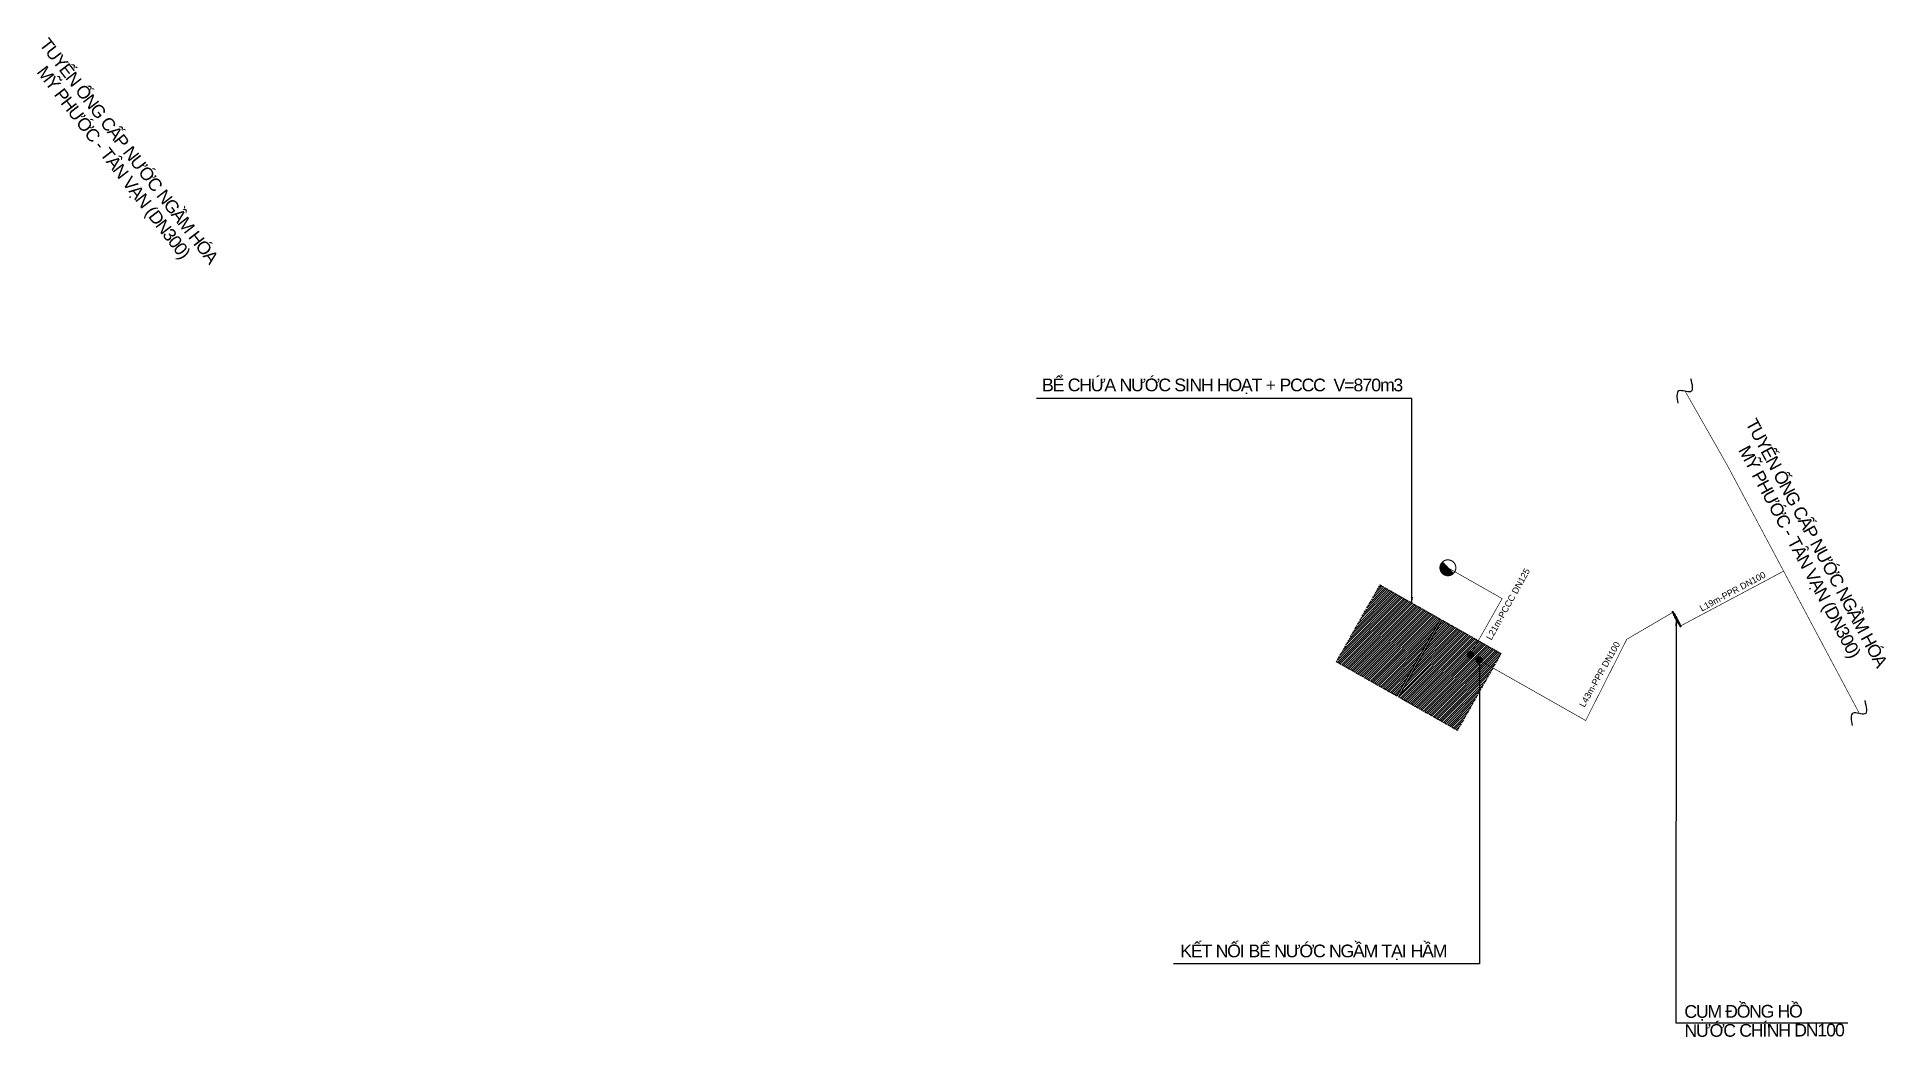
# Model space of a CAD drawing. Header units: metres. Extents: x 609780 to 610072, y 1209789 to 2419688.
# Drawn here: x 609780.2 to 610071.5, y 1209789.1 to 1209946.7 of the extents above; entities outside this region: 1.
import ezdxf
from ezdxf.enums import TextEntityAlignment as Align

# ---------------------------------------------------------------- set-up
doc = ezdxf.new("R2010")
doc.units = ezdxf.units.M
doc.header["$MEASUREMENT"] = 0
for name, pattern in [('$0$HIDDEN', [0.375, 0.25, -0.125]), ('DASHDOT', [1, 0.5, -0.25, 0, -0.25]), ('HT_CN_Cấp nước sạch', [11, 2.8, -1.45, 0.5, -1.45, 4.8])]:
    doc.linetypes.add(name, pattern=pattern)
for name, color, linetype in [('@.3. Ong cap nuoc D100', 5, 'Continuous'), ('CHU', 7, 'Continuous'), ('GT-MCN', 7, 'Continuous'), ('HT_CN_Cấp nước sạch', 3, 'HT_CN_Cấp nước sạch'), ('trucuuhoa', 10, 'Continuous')]:
    doc.layers.add(name, color=color, linetype=linetype)
doc.layers.add('E-04', color=252, linetype='04DH', lineweight=5)
doc.styles.add('arial', font='arial.ttf')
doc.styles.get("Standard").update_dxf_attribs({"font": 'arial.ttf'})
doc.styles.add('style1', font='Vhelvcn.ttf')
doc.styles.add('VNIHC', font='Vhelvcn.ttf')
doc.linetypes.add('04DH', pattern='A,15.184282,-3.785163,0.245393,-3.754607,0.245393,-3.785163,15.184282,-3.88722,["0,4kV",VNIHC,S=6,R=0,X=0,Y=-3],-22.15922', length=68.230723)
doc.dimstyles.get("Standard").update_dxf_attribs({"dimtxt": 0.18, "dimasz": 0.18, "dimexe": 0.18, "dimexo": 0.0625, "dimgap": 0.09, "dimtad": 0, "dimtih": 1, "dimtoh": 1, "dimdec": 4, "dimzin": 0, "dimdsep": 46, "dimtxsty": 'Standard', "dimcen": 0.09, "dimadec": 0, "dimazin": 0, "dimtfac": 1, "dimtdec": 4, "dimtofl": 0, "dimtmove": 0, "dimatfit": 3, "dimfxl": 1, "dimtolj": 1, "dimtzin": 0, "dimarcsym": 0})

msp = doc.modelspace()

# ---------------------------------------------------------------- texts
at = {"layer": 'CHU', "style": 'arial'}
for s, rotation, p in [('L18m-PPR DN100', 334.0194, (609993.77, 2419684.78)), ('L21m-PCCC DN125', 60.9584, (610011.97, 1209857.35)), ('L19m-PPR DN100', 28.3707, (610047.34, 1209859.34)), ('L43m-PPR DN100', 60.5873, (610026.4, 1209846.27))]:
    msp.add_text(s, height=1, rotation=rotation, dxfattribs=at).set_placement(p, align=Align.MIDDLE_CENTER)
at = {"layer": 'E-04', "color": 7, "char_height": 2, "attachment_point": 5, "line_spacing_factor": 0.9, "style": 'style1'}
for s, insert, width, rotation in [('{\\fArial|b0|i0|c0|p34;\\T0.9;TUYẾN ỐNG CẤP NƯỚC NGẦM HÓA MỸ PHƯỚC - TÂN VẠN (DN300)}', (609793.27, 1209927.73), 46.2553, 307.6742), ('{\\fArial|b0|i0|c0|p34;\\T0.9;BỂ CHỨA NƯỚC SINH HOẠT + PCCC  V=870m3 }', (609966.93, 1209891.67), 61.1339, 359.9852), ('{\\fArial|b0|i0|c0|p34;\\T0.9;TUYẾN ỐNG CẤP NƯỚC NGẦM HÓA MỸ PHƯỚC - TÂN VẠN (DN300)}', (610058.96, 1209866.2), 46.2553, 298.1974), ('\\pxql;{\\fArial|b0|i0|c0|p34;\\T0.9;KẾT NỐI BỂ NƯỚC NGẦM TẠI HẦM }', (609985.68, 1209802.46), 50.7303, 359.9852), ('\\pxql;{\\fArial|b0|i0|c0|p34;\\T0.9;CỤM ĐỒNG HỒ\\PNƯỚC CHÍNH DN100}', (610070.69, 1209791.73), 61.8842, 0.2069)]:
    msp.add_mtext(s, dxfattribs=dict(at, insert=insert, width=width, rotation=rotation))

# ---------------------------------------------------------------- blocks, each defined once
blk = doc.blocks.new('dfsdsf')
at = {"layer": 'trucuuhoa', "linetype": 'Continuous'}
blk.add_hatch(color=10, dxfattribs=at).paths.add_polyline_path([(418832.2, 1177082.92, 0.414214), (418831.08, 1177081.8, 0.414214), (418832.2, 1177080.68)])
at = {"layer": 'trucuuhoa', "color": 10, "linetype": 'Continuous'}
blk.add_line((418832.2, 1177082.92), (418832.2, 1177080.68), dxfattribs=at)
at = {"layer": 'trucuuhoa', "color": 10, "linetype": 'Continuous', "const_width": 0.154, "flags": 128}
blk.add_lwpolyline([(418833.32, 1177081.8, 1), (418831.08, 1177081.8, 1)], format="xyb", close=True, dxfattribs=at)
blk = doc.blocks.new('dong ho nuoc')
at = {"layer": '@.3. Ong cap nuoc D100', "color": 170, "linetype": 'DASHDOT', "ltscale": 4}
for p, q in [((-10.7, 0.3), (-10.9, 0.3)), ((-10.9, 0), (-10.9, 0.3)), ((-10.9, 0), (-10.1, 0)), ((-10.7, 0), (-10.9, 0)), ((-10.9, -0.3), (-10.9, 0)), ((-10.7, 0), (-10.7, 0)), ((-10.5, -0.4), (-10.5, 0.4)), ((-10, 0.3), (-10.2, 0.3)), ((-10.2, 0), (-10.2, 0)), ((-10, 0), (-10.2, 0)), ((-10, 0.3), (-10, 0)), ((-9.2, 0.2), (-10, 0.2)), ((-9.2, 0), (-10, 0)), ((-10, 0), (-10, -0.3)), ((-9.1, 0.6), (-9.2, 0.6)), ((-9.2, 0.2), (-9.2, 0.6)), ((-9.2, 0.2), (-9.2, -0.2)), ((-9.1, 0.6), (-9.1, 0.3)), ((-8.1, 0.6), (-8.2, 0.6)), ((-8.2, 0.3), (-8.2, 0.6)), ((-8.1, 0.6), (-8.1, 0.2)), ((-7.3, 0.2), (-8.1, 0.2)), ((-8.1, -0.2), (-8.1, 0.2)), ((-7.3, 0), (-8.1, 0)), ((-7.2, 0.6), (-7.3, 0.6)), ((-7.3, -0.6), (-7.3, 0.6)), ((-7.2, 0.6), (-7.2, -0.6)), ((-5.5, 0.6), (-5.6, 0.6)), ((-5.6, -0.6), (-5.6, 0.6)), ((-5.5, 0.6), (-5.5, -0.6)), ((-4.6, 0.2), (-5.5, 0.2)), ((-4.6, 0), (-5.5, 0)), ((-4.5, 0.6), (-4.6, 0.6)), ((-4.6, 0.2), (-4.6, 0.6)), ((-4.6, 0.2), (-4.6, -0.2)), ((-4.5, 0.6), (-4.5, 0.3)), ((-3.5, 0.6), (-3.6, 0.6)), ((-3.6, 0.3), (-3.6, 0.6)), ((-3.5, 0.6), (-3.5, 0.2)), ((-2.7, 0.2), (-3.5, 0.2)), ((-3.5, -0.2), (-3.5, 0.2)), ((-2.7, 0), (-3.5, 0)), ((-2.7, 0.4), (-2.6, 0.4)), ((-2.7, 0), (-2.7, 0.4)), ((-2.7, 0.3), (-2.7, 0.3)), ((-2.7, 0.3), (-2.7, 0.3)), ((-2.7, 0.2), (-2.7, -0.2)), ((-2.7, 0), (-2.7, 0.2)), ((-2.7, 0), (-2.7, -0.4)), ((-2.7, -0.2), (-2.7, 0)), ((-2.6, 0.4), (-2.6, 0)), ((-2.6, 0.2), (-2.6, 0.2)), ((-2.6, 0.2), (-2.6, 0)), ((-2.6, 0.2), (-2.4, 0.2)), ((-2.6, 0.2), (-2.6, 0.2)), ((-2.6, 0.2), (-2.6, 0.2)), ((-2.6, 0), (-2.6, -0.2)), ((-2.6, -0.4), (-2.6, 0)), ((-2.5, 0), (-2.5, 0)), ((-2.4, 0.2), (-2, 0.2)), ((-2.4, 0.2), (-2.4, 0.2)), ((-2.4, 0.2), (-2.4, 0.2)), ((-2.4, 0.2), (-2.4, 0)), ((-2.4, 0), (-2.4, -0.2)), ((-2, 0), (-2.3, 0)), ((-2.2, 0.3), (-2, 0.3)), ((-2.2, 0.2), (-2.1, 0.2)), ((-2.1, 0), (-2.1, 0.1)), ((-2.1, 0.1), (-2.1, 0.1)), ((-2.1, 0), (-2.1, 0)), ((-2.1, 0), (-2.1, 0)), ((-2.1, 0), (-2.1, 0)), ((-2.1, 0), (-2.1, 0)), ((-2, 0.3), (-1.9, 0.3)), ((-2, 0.2), (-2, 0.2)), ((-1.9, 0.3), (-1.8, 0.3)), ((-1.9, 0.2), (-1.9, 0.2)), ((-1.9, 0.2), (-1.9, 0.2)), ((-1.9, 0.2), (-1.9, 0.2)), ((-1.9, 0), (-1.9, 0.2)), ((-1.9, 0.2), (-1.7, 0.2)), ((-1.8, 0.2), (-1.9, 0.2)), ((-1.9, -0.2), (-1.9, 0)), ((-1.7, 0.2), (-1.6, 0.2)), ((-1.7, 0.2), (-1.7, 0.2)), ((-1.7, 0.2), (-1.7, 0.2)), ((-1.7, 0.2), (-1.7, 0.2)), ((-1.7, 0.2), (-1.7, 0.2)), ((-1.6, 0.4), (-1.5, 0.4)), ((-1.6, 0), (-1.6, 0.4)), ((-1.6, 0.2), (-1.6, 0)), ((-1.6, -0.2), (-1.6, 0)), ((-1.6, -0.4), (-1.6, 0)), ((-1.5, 0.4), (-1.5, 0)), ((-1.5, 0.3), (-1.5, 0.3)), ((-1.5, 0.3), (-1.5, 0.3)), ((-0.9, 0.2), (-1.5, 0.2)), ((-1.5, -0.2), (-1.5, 0.2)), ((-1.5, 0.2), (-1.5, 0)), ((-0.9, 0), (-1.5, 0)), ((-1.5, 0), (-1.5, -0.2)), ((-1.5, -0.4), (-1.5, 0)), ((-0.7, 0.3), (-0.9, 0.3)), ((-0.9, 0), (-0.9, 0.3)), ((-0.9, 0), (-0.1, 0)), ((-0.7, 0), (-0.9, 0)), ((-0.9, -0.3), (-0.9, 0)), ((-0.7, 0), (-0.7, 0)), ((-0.5, -0.4), (-0.5, 0.4)), ((0, 0.3), (-0.2, 0.3)), ((-0.2, 0), (0, 0)), ((-0.2, 0), (-0.2, 0)), ((0, 0.3), (0, 0)), ((0, 0), (0, -0.3)), ((-10.9, -0.3), (-10.7, -0.3)), ((-10.2, -0.3), (-10, -0.3)), ((-10, -0.2), (-9.2, -0.2)), ((-9.2, -0.6), (-9.2, -0.2)), ((-9.2, -0.6), (-9.1, -0.6)), ((-9.1, -0.3), (-9.1, -0.6)), ((-8.2, -0.6), (-8.2, -0.3)), ((-8.2, -0.6), (-8.1, -0.6)), ((-8.1, -0.2), (-8.1, -0.6)), ((-8.1, -0.2), (-7.3, -0.2)), ((-7.3, -0.6), (-7.2, -0.6)), ((-5.6, -0.6), (-5.5, -0.6)), ((-5.5, -0.2), (-4.6, -0.2)), ((-4.6, -0.6), (-4.6, -0.2)), ((-4.6, -0.6), (-4.5, -0.6)), ((-4.5, -0.3), (-4.5, -0.6)), ((-3.6, -0.6), (-3.6, -0.3)), ((-3.6, -0.6), (-3.5, -0.6)), ((-3.5, -0.2), (-3.5, -0.6)), ((-3.5, -0.2), (-2.7, -0.2)), ((-2.7, -0.3), (-2.7, -0.3)), ((-2.7, -0.3), (-2.7, -0.3)), ((-2.6, -0.4), (-2.7, -0.4)), ((-2.4, -0.2), (-2.6, -0.2)), ((-2, -0.2), (-2.4, -0.2)), ((-2, 0), (-2.3, 0)), ((-2.1, -0.2), (-2.2, -0.2)), ((-2, -0.3), (-2.2, -0.3)), ((-2.1, 0), (-2.1, 0)), ((-2.1, -0.1), (-2.1, 0)), ((-2.1, 0), (-2.1, 0)), ((-2.1, 0), (-2.1, 0)), ((-1.9, -0.3), (-2, -0.3)), ((-2, -0.2), (-2, -0.2)), ((-1.8, -0.2), (-1.9, -0.2)), ((-1.9, -0.2), (-1.9, -0.2)), ((-1.8, -0.3), (-1.9, -0.3)), ((-1.8, -0.2), (-1.7, -0.2)), ((-1.7, -0.2), (-1.8, -0.2)), ((-1.8, -0.2), (-1.8, -0.2)), ((-1.7, -0.2), (-1.7, -0.2)), ((-1.6, -0.2), (-1.7, -0.2)), ((-1.7, -0.2), (-1.7, -0.2)), ((-1.7, -0.2), (-1.7, -0.2)), ((-1.7, -0.2), (-1.7, -0.2)), ((-1.7, -0.2), (-1.7, -0.2)), ((-1.7, -0.2), (-1.7, -0.2)), ((-1.7, -0.2), (-1.7, -0.2)), ((-1.7, -0.2), (-1.7, -0.2)), ((-1.7, -0.2), (-1.7, -0.2)), ((-1.7, -0.2), (-1.7, -0.2)), ((-1.5, -0.4), (-1.6, -0.4)), ((-1.5, -0.2), (-0.9, -0.2)), ((-1.5, -0.3), (-1.5, -0.3)), ((-1.5, -0.3), (-1.5, -0.3)), ((-0.9, -0.3), (-0.7, -0.3)), ((-0.2, -0.3), (0, -0.3))]:
    blk.add_line(p, q, dxfattribs=at)
at = {"layer": '@.3. Ong cap nuoc D100', "color": 170, "linetype": 'DASHDOT', "ltscale": 4, "flags": 128}
for points in [[(-10.7, 0.3), (-10.7, 0.3), (-10.7, 0.3), (-10.7, 0.3), (-10.7, 0.3), (-10.7, 0.3), (-10.7, 0.3), (-10.7, 0.3), (-10.6, 0.3), (-10.6, 0.3), (-10.6, 0.3), (-10.6, 0.3), (-10.6, 0.3), (-10.6, 0.3), (-10.6, 0.3), (-10.6, 0.3), (-10.6, 0.3), (-10.6, 0.3), (-10.6, 0.3), (-10.5, 0.3), (-10.5, 0.3), (-10.5, 0.3), (-10.5, 0.3), (-10.5, 0.3), (-10.5, 0.3), (-10.5, 0.3), (-10.5, 0.3), (-10.5, 0.3), (-10.5, 0.3), (-10.5, 0.3), (-10.5, 0.3), (-10.5, 0.3), (-10.5, 0.3), (-10.5, 0.3), (-10.5, 0.3), (-10.5, 0.3), (-10.5, 0.3), (-10.5, 0.3), (-10.5, 0.3), (-10.5, 0.3)], [(-10.2, 0.3), (-10.2, 0.3), (-10.2, 0.3), (-10.2, 0.3), (-10.3, 0.3), (-10.3, 0.3), (-10.3, 0.3), (-10.3, 0.3), (-10.3, 0.3), (-10.3, 0.3), (-10.3, 0.3), (-10.3, 0.3), (-10.3, 0.3), (-10.3, 0.3), (-10.3, 0.3), (-10.4, 0.3), (-10.4, 0.3), (-10.4, 0.3), (-10.4, 0.3), (-10.4, 0.3), (-10.4, 0.3), (-10.4, 0.3), (-10.4, 0.3), (-10.4, 0.3), (-10.4, 0.3), (-10.4, 0.3), (-10.4, 0.3), (-10.4, 0.3), (-10.4, 0.3), (-10.4, 0.3), (-10.5, 0.3), (-10.5, 0.3), (-10.5, 0.3), (-10.5, 0.3), (-10.5, 0.3), (-10.5, 0.3), (-10.5, 0.3), (-10.5, 0.3), (-10.5, 0.3), (-10.5, 0.3)], [(-10.5, 0.3), (-10.5, 0.3), (-10.5, 0.3), (-10.5, 0.3), (-10.5, 0.3), (-10.5, 0.3)], [(-10.5, 0.3), (-10.5, 0.3), (-10.4, 0.3), (-10.4, 0.3), (-10.4, 0.3)], [(-10.5, 0.3), (-10.5, 0.3), (-10.5, 0.3), (-10.5, 0.3), (-10.5, 0.3), (-10.5, 0.3)], [(-10.4, 0.3), (-10.4, 0.2), (-10.4, 0.2), (-10.4, 0.2), (-10.4, 0.2), (-10.4, 0.2), (-10.4, 0.2), (-10.4, 0.2), (-10.3, 0.2), (-10.3, 0.2), (-10.3, 0.2), (-10.3, 0.2), (-10.3, 0.2), (-10.3, 0.2), (-10.3, 0.2), (-10.3, 0.2), (-10.3, 0.2), (-10.3, 0.2), (-10.3, 0.2), (-10.3, 0.2), (-10.3, 0.1), (-10.3, 0.1), (-10.2, 0.1), (-10.2, 0.1), (-10.2, 0.1), (-10.2, 0.1), (-10.2, 0.1), (-10.2, 0.1), (-10.2, 0.1), (-10.2, 0.1), (-10.2, 0.1), (-10.2, 0), (-10.2, 0), (-10.2, 0), (-10.2, 0), (-10.2, 0), (-10.2, 0)], [(-10.2, 0), (-10.2, 0), (-10.2, 0), (-10.2, 0), (-10.2, 0), (-10.2, -0.1), (-10.2, -0.1), (-10.2, -0.1), (-10.2, -0.1), (-10.2, -0.1), (-10.2, -0.1), (-10.2, -0.1), (-10.2, -0.1), (-10.2, -0.1), (-10.3, -0.1), (-10.3, -0.1), (-10.3, -0.2), (-10.3, -0.2), (-10.3, -0.2), (-10.3, -0.2), (-10.3, -0.2), (-10.3, -0.2), (-10.3, -0.2), (-10.3, -0.2), (-10.3, -0.2), (-10.3, -0.2), (-10.3, -0.2), (-10.3, -0.2), (-10.4, -0.2), (-10.4, -0.2), (-10.4, -0.2), (-10.4, -0.2), (-10.4, -0.2), (-10.4, -0.2), (-10.4, -0.2), (-10.4, -0.3), (-10.4, -0.3)], [(-7.2, 0.3), (-7.1, 0.3), (-7.1, 0.4), (-7, 0.4), (-7, 0.4), (-7, 0.4), (-6.9, 0.5), (-6.9, 0.5), (-6.8, 0.5), (-6.8, 0.5), (-6.8, 0.5)], [(-7.2, 0.3), (-7.2, 0.3), (-7.2, 0.3), (-7.2, 0.3), (-7.2, 0.3), (-7.2, 0.3), (-7.2, 0.3), (-7.2, 0.3), (-7.2, 0.3), (-7.2, 0.3), (-7.2, 0.3), (-7.2, 0.3), (-7.2, 0.3), (-7.2, 0.3), (-7.2, 0.3), (-7.2, 0.3), (-7.2, 0.3), (-7.2, 0.3), (-7.2, 0.3), (-7.2, 0.3), (-7.2, 0.3), (-7.2, 0.3), (-7.2, 0.3), (-7.2, 0.3), (-7.2, 0.3), (-7.2, 0.3), (-7.2, 0.3), (-7.2, 0.3), (-7.2, 0.3), (-7.2, 0.3), (-7.2, 0.3), (-7.2, 0.3), (-7.2, 0.3), (-7.2, 0.3), (-7.2, 0.3), (-7.2, 0.3), (-7.2, 0.3), (-7.2, 0.3), (-7.2, 0.3), (-7.2, 0.3), (-7.2, 0.3), (-7.2, 0.3), (-7.2, 0.3), (-7.2, 0.3), (-7.2, 0.3), (-7.2, 0.3), (-7.2, 0.3), (-7.2, 0.3), (-7.2, 0.3), (-7.2, 0.3), (-7.2, 0.3), (-7.2, 0.3), (-7.2, 0.3), (-7.2, 0.3), (-7.2, 0.3), (-7.2, 0.3), (-7.2, 0.3), (-7.2, 0.3)], [(-7.2, 0.3), (-7.2, 0.3), (-7.2, 0.3), (-7.2, 0.3), (-7.2, 0.3), (-7.2, 0.3), (-7.2, 0.3), (-7.2, 0.3), (-7.2, 0.3), (-7.2, 0.3), (-7.2, 0.3), (-7.2, 0.3), (-7.2, 0.3), (-7.2, 0.3), (-7.2, 0.3), (-7.2, 0.3), (-7.2, 0.3), (-7.2, 0.3), (-7.2, 0.3), (-7.2, 0.3), (-7.2, 0.3), (-7.2, 0.3), (-7.2, 0.3), (-7.2, 0.3), (-7.2, 0.3), (-7.2, 0.3), (-7.2, 0.3), (-7.2, 0.3), (-7.2, 0.3), (-7.2, 0.3), (-7.2, 0.3), (-7.2, 0.3), (-7.2, 0.3), (-7.2, 0.3), (-7.2, 0.3), (-7.2, 0.3), (-7.2, 0.3), (-7.2, 0.3), (-7.2, 0.3), (-7.2, 0.3), (-7.2, 0.3), (-7.2, 0.3), (-7.2, 0.3), (-7.2, 0.3), (-7.2, 0.3), (-7.2, 0.3), (-7.2, 0.3), (-7.2, 0.3), (-7.2, 0.3), (-7.2, 0.3), (-7.2, 0.3), (-7.2, 0.3), (-7.2, 0.3), (-7.2, 0.3), (-7.2, 0.3), (-7.2, 0.3), (-7.2, 0.3)], [(-6, 0.5), (-6, 0.5), (-5.9, 0.5), (-5.9, 0.5), (-5.9, 0.5), (-5.8, 0.4), (-5.8, 0.4), (-5.7, 0.4), (-5.7, 0.4), (-5.7, 0.3), (-5.6, 0.3), (-5.6, 0.3)], [(-5.6, 0.3), (-5.6, 0.3), (-5.6, 0.3), (-5.6, 0.3), (-5.6, 0.3), (-5.6, 0.3), (-5.6, 0.3), (-5.6, 0.3), (-5.6, 0.3), (-5.6, 0.3), (-5.6, 0.3), (-5.6, 0.3), (-5.6, 0.3), (-5.6, 0.3), (-5.6, 0.3), (-5.6, 0.3), (-5.6, 0.3), (-5.6, 0.3), (-5.6, 0.3), (-5.6, 0.3), (-5.6, 0.3), (-5.6, 0.3), (-5.6, 0.3), (-5.6, 0.3), (-5.6, 0.3), (-5.6, 0.3), (-5.6, 0.3), (-5.6, 0.3), (-5.6, 0.3), (-5.6, 0.3), (-5.6, 0.3), (-5.6, 0.3), (-5.6, 0.3), (-5.6, 0.3), (-5.6, 0.3), (-5.6, 0.3), (-5.6, 0.3), (-5.6, 0.3), (-5.6, 0.3), (-5.6, 0.3), (-5.6, 0.3), (-5.6, 0.3), (-5.6, 0.3), (-5.6, 0.3), (-5.6, 0.3), (-5.6, 0.3), (-5.6, 0.3), (-5.6, 0.3), (-5.6, 0.3), (-5.6, 0.3), (-5.6, 0.3), (-5.6, 0.3), (-5.6, 0.3), (-5.6, 0.3), (-5.6, 0.3), (-5.6, 0.3), (-5.6, 0.3), (-5.6, 0.3)], [(-5.6, 0.3), (-5.6, 0.3), (-5.6, 0.3), (-5.6, 0.3), (-5.6, 0.3), (-5.6, 0.3), (-5.6, 0.3), (-5.6, 0.3), (-5.6, 0.3), (-5.6, 0.3), (-5.6, 0.3), (-5.6, 0.3), (-5.6, 0.3), (-5.6, 0.3), (-5.6, 0.3), (-5.6, 0.3), (-5.6, 0.3), (-5.6, 0.3), (-5.6, 0.3), (-5.6, 0.3), (-5.6, 0.3), (-5.6, 0.3), (-5.6, 0.3), (-5.6, 0.3), (-5.6, 0.3), (-5.6, 0.3), (-5.6, 0.3), (-5.6, 0.3), (-5.6, 0.3), (-5.6, 0.3), (-5.6, 0.3), (-5.6, 0.3), (-5.6, 0.3), (-5.6, 0.3), (-5.6, 0.3), (-5.6, 0.3), (-5.6, 0.3), (-5.6, 0.3), (-5.6, 0.3), (-5.6, 0.3), (-5.6, 0.3), (-5.6, 0.3), (-5.6, 0.3), (-5.6, 0.3), (-5.6, 0.3), (-5.6, 0.3), (-5.6, 0.3), (-5.6, 0.3), (-5.6, 0.3), (-5.6, 0.3), (-5.6, 0.3), (-5.6, 0.3), (-5.6, 0.3), (-5.6, 0.3), (-5.6, 0.3), (-5.6, 0.3), (-5.6, 0.3)], [(-2.6, 0.2), (-2.6, 0.2), (-2.6, 0.2), (-2.6, 0.2), (-2.6, 0.2), (-2.6, 0.2), (-2.6, 0.2), (-2.6, 0.2), (-2.6, 0.2), (-2.6, 0.2), (-2.6, 0.2), (-2.6, 0.2), (-2.6, 0.2), (-2.6, 0.2), (-2.6, 0.2), (-2.6, 0.2), (-2.6, 0.2), (-2.6, 0.2), (-2.6, 0.2), (-2.6, 0.2), (-2.6, 0.2), (-2.6, 0.2), (-2.6, 0.2), (-2.6, 0.2), (-2.6, 0.2), (-2.6, 0.2), (-2.6, 0.2), (-2.6, 0.2), (-2.6, 0.2), (-2.6, 0.2), (-2.6, 0.2), (-2.6, 0.2), (-2.6, 0.2), (-2.6, 0.2), (-2.6, 0.2), (-2.6, 0.2), (-2.6, 0.2), (-2.6, 0.2)], [(-2.6, 0.2), (-2.6, 0.2), (-2.6, 0.2), (-2.6, 0.2), (-2.6, 0.2), (-2.6, 0.2), (-2.6, 0.2), (-2.6, 0.2), (-2.6, 0.2), (-2.6, 0.2), (-2.6, 0.2), (-2.6, 0.2), (-2.6, 0.2), (-2.6, 0.2), (-2.6, 0.2), (-2.6, 0.2), (-2.6, 0.2), (-2.6, 0.2), (-2.6, 0.2), (-2.6, 0.2), (-2.6, 0.2), (-2.6, 0.2), (-2.6, 0.2), (-2.6, 0.2), (-2.6, 0.2), (-2.6, 0.2), (-2.6, 0.2), (-2.6, 0.2), (-2.6, 0.2), (-2.6, 0.2), (-2.6, 0.2), (-2.6, 0.2), (-2.6, 0.2), (-2.6, 0.2), (-2.6, 0.2), (-2.6, 0.2), (-2.6, 0.2), (-2.6, 0.2)], [(-2.6, 0), (-2.5, 0), (-2.5, 0), (-2.5, 0), (-2.4, 0)], [(-2.4, 0.2), (-2.4, 0.2), (-2.4, 0.2), (-2.4, 0.2), (-2.4, 0.2), (-2.4, 0.2), (-2.4, 0.2), (-2.3, 0.2), (-2.3, 0.2)], [(-1.6, 0.2), (-1.6, 0.2), (-1.6, 0.2), (-1.6, 0.2), (-1.6, 0.2), (-1.6, 0.2), (-1.6, 0.2), (-1.6, 0.2), (-1.6, 0.2), (-1.6, 0.2), (-1.6, 0.2), (-1.6, 0.2), (-1.6, 0.2), (-1.6, 0.2), (-1.6, 0.2), (-1.6, 0.2), (-1.6, 0.2), (-1.6, 0.2), (-1.6, 0.2), (-1.6, 0.2), (-1.6, 0.2), (-1.6, 0.2), (-1.6, 0.2), (-1.6, 0.2), (-1.6, 0.2), (-1.6, 0.2), (-1.6, 0.2), (-1.6, 0.2), (-1.6, 0.2), (-1.6, 0.2), (-1.6, 0.2), (-1.6, 0.2), (-1.6, 0.2), (-1.6, 0.2), (-1.6, 0.2), (-1.6, 0.2), (-1.6, 0.2), (-1.6, 0.2)], [(-1.6, 0.2), (-1.6, 0.2), (-1.6, 0.2), (-1.6, 0.2), (-1.6, 0.2), (-1.6, 0.2), (-1.6, 0.2), (-1.6, 0.2), (-1.6, 0.2), (-1.6, 0.2), (-1.6, 0.2), (-1.6, 0.2), (-1.6, 0.2), (-1.6, 0.2), (-1.6, 0.2), (-1.6, 0.2), (-1.6, 0.2), (-1.6, 0.2), (-1.6, 0.2), (-1.6, 0.2), (-1.6, 0.2), (-1.6, 0.2), (-1.6, 0.2), (-1.6, 0.2), (-1.6, 0.2), (-1.6, 0.2), (-1.6, 0.2), (-1.6, 0.2), (-1.6, 0.2), (-1.6, 0.2), (-1.6, 0.2), (-1.6, 0.2), (-1.6, 0.2), (-1.6, 0.2), (-1.6, 0.2), (-1.6, 0.2), (-1.6, 0.2)], [(-0.5, 0.3), (-0.5, 0.3), (-0.5, 0.3), (-0.5, 0.3), (-0.5, 0.3), (-0.5, 0.3), (-0.5, 0.3), (-0.5, 0.3), (-0.5, 0.3), (-0.5, 0.3), (-0.5, 0.3), (-0.5, 0.3), (-0.5, 0.3), (-0.5, 0.3), (-0.5, 0.3), (-0.5, 0.3), (-0.5, 0.3), (-0.5, 0.3), (-0.5, 0.3), (-0.5, 0.3), (-0.5, 0.3), (-0.6, 0.3), (-0.6, 0.3), (-0.6, 0.3), (-0.6, 0.3), (-0.6, 0.3), (-0.6, 0.3), (-0.6, 0.3), (-0.6, 0.3), (-0.6, 0.3), (-0.6, 0.3), (-0.6, 0.3), (-0.7, 0.3), (-0.7, 0.3), (-0.7, 0.3), (-0.7, 0.3), (-0.7, 0.3), (-0.7, 0.3), (-0.7, 0.3), (-0.7, 0.3), (-0.7, 0.3)], [(-0.7, 0), (-0.7, 0), (-0.7, 0), (-0.7, 0), (-0.7, 0), (-0.7, 0.1), (-0.7, 0.1), (-0.7, 0.1), (-0.7, 0.1), (-0.7, 0.1), (-0.7, 0.1), (-0.7, 0.1), (-0.7, 0.1), (-0.7, 0.1), (-0.7, 0.1), (-0.7, 0.1), (-0.7, 0.2), (-0.7, 0.2), (-0.7, 0.2), (-0.7, 0.2), (-0.6, 0.2), (-0.6, 0.2), (-0.6, 0.2), (-0.6, 0.2), (-0.6, 0.2), (-0.6, 0.2), (-0.6, 0.2), (-0.6, 0.2), (-0.6, 0.2), (-0.6, 0.2), (-0.6, 0.2), (-0.5, 0.2), (-0.5, 0.2), (-0.5, 0.2), (-0.5, 0.2), (-0.5, 0.3), (-0.5, 0.3)], [(-0.5, -0.3), (-0.5, -0.2), (-0.5, -0.2), (-0.5, -0.2), (-0.5, -0.2), (-0.6, -0.2), (-0.6, -0.2), (-0.6, -0.2), (-0.6, -0.2), (-0.6, -0.2), (-0.6, -0.2), (-0.6, -0.2), (-0.6, -0.2), (-0.6, -0.2), (-0.6, -0.2), (-0.6, -0.2), (-0.6, -0.2), (-0.7, -0.2), (-0.7, -0.2), (-0.7, -0.2), (-0.7, -0.1), (-0.7, -0.1), (-0.7, -0.1), (-0.7, -0.1), (-0.7, -0.1), (-0.7, -0.1), (-0.7, -0.1), (-0.7, -0.1), (-0.7, -0.1), (-0.7, -0.1), (-0.7, -0.1), (-0.7, 0), (-0.7, 0), (-0.7, 0), (-0.7, 0), (-0.7, 0), (-0.7, 0)], [(-0.5, 0.3), (-0.5, 0.3), (-0.5, 0.3), (-0.5, 0.3), (-0.5, 0.3)], [(-0.5, 0.3), (-0.5, 0.3), (-0.5, 0.3), (-0.5, 0.3), (-0.5, 0.3)], [(-0.5, 0.3), (-0.5, 0.3), (-0.5, 0.3), (-0.5, 0.3), (-0.5, 0.3), (-0.5, 0.3), (-0.5, 0.3), (-0.5, 0.3), (-0.5, 0.3), (-0.5, 0.3), (-0.4, 0.3), (-0.4, 0.3), (-0.4, 0.3), (-0.4, 0.3), (-0.4, 0.3), (-0.4, 0.3), (-0.4, 0.3), (-0.4, 0.3), (-0.4, 0.3), (-0.4, 0.3), (-0.4, 0.3), (-0.4, 0.3), (-0.4, 0.3), (-0.4, 0.3), (-0.4, 0.3), (-0.3, 0.3), (-0.3, 0.3), (-0.3, 0.3), (-0.3, 0.3), (-0.3, 0.3), (-0.3, 0.3), (-0.3, 0.3), (-0.3, 0.3), (-0.3, 0.3), (-0.3, 0.3), (-0.3, 0.3), (-0.2, 0.3), (-0.2, 0.3), (-0.2, 0.3), (-0.2, 0.3), (-0.2, 0.3)], [(-0.5, 0.3), (-0.5, 0.3), (-0.5, 0.3), (-0.5, 0.3), (-0.5, 0.3), (-0.5, 0.3)], [(-10.5, -0.3), (-10.5, -0.3), (-10.5, -0.3), (-10.5, -0.3), (-10.5, -0.3), (-10.5, -0.3), (-10.5, -0.3), (-10.5, -0.3), (-10.5, -0.3), (-10.5, -0.3), (-10.5, -0.3), (-10.5, -0.3), (-10.5, -0.3), (-10.5, -0.3), (-10.5, -0.3), (-10.5, -0.3), (-10.5, -0.3), (-10.5, -0.3), (-10.5, -0.3), (-10.5, -0.3), (-10.5, -0.3), (-10.6, -0.3), (-10.6, -0.3), (-10.6, -0.3), (-10.6, -0.3), (-10.6, -0.3), (-10.6, -0.3), (-10.6, -0.3), (-10.6, -0.3), (-10.6, -0.3), (-10.6, -0.3), (-10.6, -0.3), (-10.7, -0.3), (-10.7, -0.3), (-10.7, -0.3), (-10.7, -0.3), (-10.7, -0.3), (-10.7, -0.3), (-10.7, -0.3), (-10.7, -0.3), (-10.7, -0.3)], [(-10.5, -0.3), (-10.5, -0.3), (-10.5, -0.3), (-10.5, -0.3), (-10.5, -0.3), (-10.5, -0.3), (-10.5, -0.3), (-10.5, -0.3), (-10.5, -0.3), (-10.5, -0.3), (-10.4, -0.3), (-10.4, -0.3), (-10.4, -0.3), (-10.4, -0.3), (-10.4, -0.3), (-10.4, -0.3), (-10.4, -0.3), (-10.4, -0.3), (-10.4, -0.3), (-10.4, -0.3), (-10.4, -0.3), (-10.4, -0.3), (-10.4, -0.3), (-10.4, -0.3), (-10.4, -0.3), (-10.3, -0.3), (-10.3, -0.3), (-10.3, -0.3), (-10.3, -0.3), (-10.3, -0.3), (-10.3, -0.3), (-10.3, -0.3), (-10.3, -0.3), (-10.3, -0.3), (-10.3, -0.3), (-10.3, -0.3), (-10.2, -0.3), (-10.2, -0.3), (-10.2, -0.3), (-10.2, -0.3), (-10.2, -0.3)], [(-10.5, -0.3), (-10.5, -0.3), (-10.5, -0.3), (-10.5, -0.3), (-10.5, -0.3)], [(-10.4, -0.3), (-10.4, -0.3), (-10.5, -0.3), (-10.5, -0.3), (-10.5, -0.3)], [(-10.5, -0.3), (-10.5, -0.3), (-10.5, -0.3), (-10.5, -0.3), (-10.5, -0.3), (-10.5, -0.3)], [(-7.2, -0.3), (-7.2, -0.3), (-7.2, -0.3), (-7.2, -0.3), (-7.2, -0.3), (-7.2, -0.3), (-7.2, -0.3), (-7.2, -0.3), (-7.2, -0.3), (-7.2, -0.3), (-7.2, -0.3), (-7.2, -0.3), (-7.2, -0.3), (-7.2, -0.3), (-7.2, -0.3), (-7.2, -0.3), (-7.2, -0.3), (-7.2, -0.3), (-7.2, -0.3), (-7.2, -0.3), (-7.2, -0.3), (-7.2, -0.3), (-7.2, -0.3), (-7.2, -0.3), (-7.2, -0.3), (-7.2, -0.3), (-7.2, -0.3), (-7.2, -0.3), (-7.2, -0.3), (-7.2, -0.3), (-7.2, -0.3), (-7.2, -0.3), (-7.2, -0.3), (-7.2, -0.3), (-7.2, -0.3), (-7.2, -0.3), (-7.2, -0.3), (-7.2, -0.3), (-7.2, -0.3), (-7.2, -0.3), (-7.2, -0.3), (-7.2, -0.3), (-7.2, -0.3), (-7.2, -0.3), (-7.2, -0.3), (-7.2, -0.3), (-7.2, -0.3), (-7.2, -0.3), (-7.2, -0.3), (-7.2, -0.3), (-7.2, -0.3), (-7.2, -0.3), (-7.2, -0.3), (-7.2, -0.3), (-7.2, -0.3), (-7.2, -0.3), (-7.2, -0.3), (-7.2, -0.3)], [(-6.8, -0.5), (-6.8, -0.5), (-6.8, -0.5), (-6.9, -0.5), (-6.9, -0.5), (-7, -0.4), (-7, -0.4), (-7, -0.4), (-7.1, -0.4), (-7.1, -0.3), (-7.1, -0.3), (-7.2, -0.3)], [(-7.2, -0.3), (-7.2, -0.3), (-7.2, -0.3), (-7.2, -0.3), (-7.2, -0.3), (-7.2, -0.3), (-7.2, -0.3), (-7.2, -0.3), (-7.2, -0.3), (-7.2, -0.3), (-7.2, -0.3), (-7.2, -0.3), (-7.2, -0.3), (-7.2, -0.3), (-7.2, -0.3), (-7.2, -0.3), (-7.2, -0.3), (-7.2, -0.3), (-7.2, -0.3), (-7.2, -0.3), (-7.2, -0.3), (-7.2, -0.3), (-7.2, -0.3), (-7.2, -0.3), (-7.2, -0.3), (-7.2, -0.3), (-7.2, -0.3), (-7.2, -0.3), (-7.2, -0.3), (-7.2, -0.3), (-7.2, -0.3), (-7.2, -0.3), (-7.2, -0.3), (-7.2, -0.3), (-7.2, -0.3), (-7.2, -0.3), (-7.2, -0.3), (-7.2, -0.3), (-7.2, -0.3), (-7.2, -0.3), (-7.2, -0.3), (-7.2, -0.3), (-7.2, -0.3), (-7.2, -0.3), (-7.2, -0.3), (-7.2, -0.3), (-7.2, -0.3), (-7.2, -0.3), (-7.2, -0.3), (-7.2, -0.3), (-7.2, -0.3), (-7.2, -0.3), (-7.2, -0.3), (-7.2, -0.3), (-7.2, -0.3), (-7.2, -0.3), (-7.2, -0.3)], [(-5.6, -0.3), (-5.7, -0.3), (-5.7, -0.4), (-5.7, -0.4), (-5.8, -0.4), (-5.8, -0.4), (-5.8, -0.5), (-5.9, -0.5), (-5.9, -0.5), (-6, -0.5), (-6, -0.5)], [(-5.6, -0.3), (-5.6, -0.3), (-5.6, -0.3), (-5.6, -0.3), (-5.6, -0.3), (-5.6, -0.3), (-5.6, -0.3), (-5.6, -0.3), (-5.6, -0.3), (-5.6, -0.3), (-5.6, -0.3), (-5.6, -0.3), (-5.6, -0.3), (-5.6, -0.3), (-5.6, -0.3), (-5.6, -0.3), (-5.6, -0.3), (-5.6, -0.3), (-5.6, -0.3), (-5.6, -0.3), (-5.6, -0.3), (-5.6, -0.3), (-5.6, -0.3), (-5.6, -0.3), (-5.6, -0.3), (-5.6, -0.3), (-5.6, -0.3), (-5.6, -0.3), (-5.6, -0.3), (-5.6, -0.3), (-5.6, -0.3), (-5.6, -0.3), (-5.6, -0.3), (-5.6, -0.3), (-5.6, -0.3), (-5.6, -0.3), (-5.6, -0.3), (-5.6, -0.3), (-5.6, -0.3), (-5.6, -0.3), (-5.6, -0.3), (-5.6, -0.3), (-5.6, -0.3), (-5.6, -0.3), (-5.6, -0.3), (-5.6, -0.3), (-5.6, -0.3), (-5.6, -0.3), (-5.6, -0.3), (-5.6, -0.3), (-5.6, -0.3), (-5.6, -0.3), (-5.6, -0.3), (-5.6, -0.3), (-5.6, -0.3), (-5.6, -0.3), (-5.6, -0.3), (-5.6, -0.3)], [(-5.6, -0.3), (-5.6, -0.3), (-5.6, -0.3), (-5.6, -0.3), (-5.6, -0.3), (-5.6, -0.3), (-5.6, -0.3), (-5.6, -0.3), (-5.6, -0.3), (-5.6, -0.3), (-5.6, -0.3), (-5.6, -0.3), (-5.6, -0.3), (-5.6, -0.3), (-5.6, -0.3), (-5.6, -0.3), (-5.6, -0.3), (-5.6, -0.3), (-5.6, -0.3), (-5.6, -0.3), (-5.6, -0.3), (-5.6, -0.3), (-5.6, -0.3), (-5.6, -0.3), (-5.6, -0.3), (-5.6, -0.3), (-5.6, -0.3), (-5.6, -0.3), (-5.6, -0.3), (-5.6, -0.3), (-5.6, -0.3), (-5.6, -0.3), (-5.6, -0.3), (-5.6, -0.3), (-5.6, -0.3), (-5.6, -0.3), (-5.6, -0.3), (-5.6, -0.3), (-5.6, -0.3), (-5.6, -0.3), (-5.6, -0.3), (-5.6, -0.3), (-5.6, -0.3), (-5.6, -0.3), (-5.6, -0.3), (-5.6, -0.3), (-5.6, -0.3), (-5.6, -0.3), (-5.6, -0.3), (-5.6, -0.3), (-5.6, -0.3), (-5.6, -0.3), (-5.6, -0.3), (-5.6, -0.3), (-5.6, -0.3), (-5.6, -0.3), (-5.6, -0.3)], [(-2.6, -0.2), (-2.6, -0.2), (-2.6, -0.2), (-2.6, -0.2), (-2.6, -0.2), (-2.6, -0.2), (-2.6, -0.2), (-2.6, -0.2), (-2.6, -0.2), (-2.6, -0.2), (-2.6, -0.2), (-2.6, -0.2), (-2.6, -0.2), (-2.6, -0.2), (-2.6, -0.2), (-2.6, -0.2), (-2.6, -0.2), (-2.6, -0.2), (-2.6, -0.2), (-2.6, -0.2), (-2.6, -0.2), (-2.6, -0.2), (-2.6, -0.2), (-2.6, -0.2), (-2.6, -0.2), (-2.6, -0.2), (-2.6, -0.2), (-2.6, -0.2), (-2.6, -0.2), (-2.6, -0.2), (-2.6, -0.2), (-2.6, -0.2), (-2.6, -0.2), (-2.6, -0.2), (-2.6, -0.2), (-2.6, -0.2), (-2.6, -0.2), (-2.6, -0.2)], [(-2.6, -0.2), (-2.6, -0.2), (-2.6, -0.2), (-2.6, -0.2), (-2.6, -0.2), (-2.6, -0.2), (-2.6, -0.2), (-2.6, -0.2), (-2.6, -0.2), (-2.6, -0.2), (-2.6, -0.2), (-2.6, -0.2), (-2.6, -0.2), (-2.6, -0.2), (-2.6, -0.2), (-2.6, -0.2), (-2.6, -0.2), (-2.6, -0.2), (-2.6, -0.2), (-2.6, -0.2), (-2.6, -0.2), (-2.6, -0.2), (-2.6, -0.2), (-2.6, -0.2), (-2.6, -0.2), (-2.6, -0.2), (-2.6, -0.2), (-2.6, -0.2), (-2.6, -0.2), (-2.6, -0.2), (-2.6, -0.2), (-2.6, -0.2), (-2.6, -0.2), (-2.6, -0.2), (-2.6, -0.2), (-2.6, -0.2), (-2.6, -0.2)], [(-2.3, -0.2), (-2.4, -0.2), (-2.4, -0.2), (-2.4, -0.2), (-2.4, -0.2), (-2.4, -0.2), (-2.4, -0.2), (-2.4, -0.2), (-2.4, -0.2)], [(-1.7, -0.2), (-1.7, -0.2), (-1.7, -0.2)], [(-1.7, -0.2), (-1.7, -0.2), (-1.7, -0.2)], [(-1.6, -0.2), (-1.6, -0.2), (-1.6, -0.2), (-1.6, -0.2), (-1.6, -0.2), (-1.6, -0.2), (-1.6, -0.2), (-1.6, -0.2), (-1.6, -0.2), (-1.6, -0.2), (-1.6, -0.2), (-1.6, -0.2), (-1.6, -0.2), (-1.6, -0.2), (-1.6, -0.2), (-1.6, -0.2), (-1.6, -0.2), (-1.6, -0.2), (-1.6, -0.2), (-1.6, -0.2), (-1.6, -0.2), (-1.6, -0.2), (-1.6, -0.2), (-1.6, -0.2), (-1.6, -0.2), (-1.6, -0.2), (-1.6, -0.2), (-1.6, -0.2), (-1.6, -0.2), (-1.6, -0.2), (-1.6, -0.2), (-1.6, -0.2), (-1.6, -0.2), (-1.6, -0.2), (-1.6, -0.2), (-1.6, -0.2), (-1.6, -0.2), (-1.6, -0.2)], [(-1.6, -0.2), (-1.6, -0.2), (-1.6, -0.2), (-1.6, -0.2), (-1.6, -0.2), (-1.6, -0.2), (-1.6, -0.2), (-1.6, -0.2), (-1.6, -0.2), (-1.6, -0.2), (-1.6, -0.2), (-1.6, -0.2), (-1.6, -0.2), (-1.6, -0.2), (-1.6, -0.2), (-1.6, -0.2), (-1.6, -0.2), (-1.6, -0.2), (-1.6, -0.2), (-1.6, -0.2), (-1.6, -0.2), (-1.6, -0.2), (-1.6, -0.2), (-1.6, -0.2), (-1.6, -0.2), (-1.6, -0.2), (-1.6, -0.2), (-1.6, -0.2), (-1.6, -0.2), (-1.6, -0.2), (-1.6, -0.2), (-1.6, -0.2), (-1.6, -0.2), (-1.6, -0.2), (-1.6, -0.2), (-1.6, -0.2), (-1.6, -0.2), (-1.6, -0.2)], [(-0.7, -0.3), (-0.7, -0.3), (-0.7, -0.3), (-0.7, -0.3), (-0.7, -0.3), (-0.7, -0.3), (-0.7, -0.3), (-0.7, -0.3), (-0.6, -0.3), (-0.6, -0.3), (-0.6, -0.3), (-0.6, -0.3), (-0.6, -0.3), (-0.6, -0.3), (-0.6, -0.3), (-0.6, -0.3), (-0.6, -0.3), (-0.6, -0.3), (-0.6, -0.3), (-0.5, -0.3), (-0.5, -0.3), (-0.5, -0.3), (-0.5, -0.3), (-0.5, -0.3), (-0.5, -0.3), (-0.5, -0.3), (-0.5, -0.3), (-0.5, -0.3), (-0.5, -0.3), (-0.5, -0.3), (-0.5, -0.3), (-0.5, -0.3), (-0.5, -0.3), (-0.5, -0.3), (-0.5, -0.3), (-0.5, -0.3), (-0.5, -0.3), (-0.5, -0.3), (-0.5, -0.3), (-0.5, -0.3)], [(-0.5, -0.3), (-0.5, -0.3), (-0.5, -0.3), (-0.5, -0.3), (-0.5, -0.3), (-0.5, -0.3)], [(-0.5, -0.3), (-0.5, -0.3), (-0.5, -0.3), (-0.5, -0.3), (-0.5, -0.3)], [(-0.2, -0.3), (-0.2, -0.3), (-0.2, -0.3), (-0.2, -0.3), (-0.3, -0.3), (-0.3, -0.3), (-0.3, -0.3), (-0.3, -0.3), (-0.3, -0.3), (-0.3, -0.3), (-0.3, -0.3), (-0.3, -0.3), (-0.3, -0.3), (-0.3, -0.3), (-0.3, -0.3), (-0.4, -0.3), (-0.4, -0.3), (-0.4, -0.3), (-0.4, -0.3), (-0.4, -0.3), (-0.4, -0.3), (-0.4, -0.3), (-0.4, -0.3), (-0.4, -0.3), (-0.4, -0.3), (-0.4, -0.3), (-0.4, -0.3), (-0.4, -0.3), (-0.4, -0.3), (-0.4, -0.3), (-0.5, -0.3), (-0.5, -0.3), (-0.5, -0.3), (-0.5, -0.3), (-0.5, -0.3), (-0.5, -0.3), (-0.5, -0.3), (-0.5, -0.3), (-0.5, -0.3), (-0.5, -0.3)], [(-0.5, -0.3), (-0.5, -0.3), (-0.5, -0.3), (-0.5, -0.3), (-0.5, -0.3), (-0.5, -0.3)]]:
    blk.add_lwpolyline(points, dxfattribs=at)
at = {"layer": '@.3. Ong cap nuoc D100', "color": 170, "linetype": 'DASHDOT', "ltscale": 4}
for centre, radius, start, end in [((-10.5, 0), 0.254, 84.4431, 165), ((-10.5, 0), 0.254, 84.4431, 165), ((-10.5, 0), 0.229, 0, 180), ((-10.5, 0), 0.254, 165, 180), ((-10.5, 0), 0.229, 180, 0), ((-10.5, 0), 0.254, 180, 195), ((-10.5, -0.1), 0.114, 90, 270), ((-10.5, 0.1), 0.114, 270, 90), ((-10.5, 0), 0.254, 0, 84.3982), ((-10.5, 0), 0.254, 276.9545, 0), ((-8.7, 0), 0.56, 0, 180), ((-8.7, 0), 0.56, 180, 0), ((-6.4, 0), 0.654, 90, 270), ((-6.4, 0), 0.152, 90, 270), ((-6.4, 0), 0.654, 270, 90), ((-6.4, 0), 0.152, 270, 90), ((-4, 0), 0.56, 0, 180), ((-4, 0), 0.56, 180, 0), ((-0.5, 0), 0.254, 95.6018, 180), ((-0.5, 0), 0.229, 0, 180), ((-0.5, 0), 0.229, 180, 0), ((-0.5, 0), 0.254, 180, 263.0455), ((-0.5, -0.1), 0.114, 90, 270), ((-0.5, 0), 0.254, 15, 95.5569), ((-0.5, 0), 0.254, 15, 95.5569), ((-0.5, 0.1), 0.114, 270, 90), ((-0.5, 0), 0.254, 0, 15), ((-0.5, 0), 0.254, 345, 0), ((-10.5, 0), 0.254, 195, 276.9096), ((-10.5, 0), 0.254, 195, 276.9096), ((-0.5, 0), 0.254, 263.0904, 345), ((-0.5, 0), 0.254, 263.0904, 345)]:
    blk.add_arc(centre, radius, start, end, dxfattribs=at)
at = {"layer": '@.3. Ong cap nuoc D100', "color": 170, "linetype": 'DASHDOT', "ltscale": 4, "extrusion": (0, 0, -1)}
for centre, major_axis, start_param, end_param in [((-2.4, 0), (0, -0.188), 2.98043, 4.497984), ((-2.4, 0), (0, -0.188), 2.48729, 2.872885), ((-2.2, 0.2), (0, -0.068), 1.648034, 3.772516), ((-2.1, 0.3), (0, -0.068), 5.934078, 6.914109), ((-2, 0.2), (0, -0.068), 2.601381, 3.279316), ((-2, 0), (0, -0.25), 2.792485, 3.4907), ((-2, 0), (0, -0.188), 2.952276, 3.570509), ((-2, 0.3), (0, -0.068), 5.652262, 6.632293), ((-1.9, 0.2), (0, -0.068), 2.510669, 4.902647), ((-1.8, 0.2), (0, -0.068), 3.21883, 3.750373), ((-1.7, 0.2), (0, -0.03), 4.363323, 4.712389), ((-1.7, 0.2), (0, -0.032), 4.363323, 4.712389), ((-1.7, 0.2), (0, -0.032), 4.712389, 5.061455), ((-1.7, 0.2), (0, -0.03), 4.712389, 5.410521), ((-2.4, 0), (0, -0.188), 4.926794, 6.446902), ((-2.1, -0.3), (0, -0.068), 2.510669, 3.4907), ((-2.2, -0.2), (0, -0.068), 5.652262, 7.776744), ((-2, -0.2), (0, -0.068), 6.145462, 6.823396), ((-2, 0), (0, -0.25), 5.934078, 6.632293), ((-2, 0), (0, -0.188), 5.854269, 6.471253), ((-2, -0.3), (0, -0.068), 2.792485, 3.772516), ((-1.9, -0.2), (0, -0.068), 4.789626, 6.914109), ((-1.8, -0.2), (0, -0.068), 4.851671, 6.205948), ((-1.7, -0.2), (0, -0.032), 5.061455, 5.217069), ((-1.7, -0.2), (0, -0.03), 5.061455, 5.235038)]:
    blk.add_ellipse(centre, major_axis=major_axis, ratio=0.707107, start_param=start_param, end_param=end_param, dxfattribs=at)
at = {"layer": '@.3. Ong cap nuoc D100', "color": 170, "linetype": 'DASHDOT', "ltscale": 4}
for points in [[(-2.7, 0.3), (-2.7, 0.3), (-2.7, 0.3), (-2.7, 0.3), (-2.7, 0.3), (-2.7, 0.3), (-2.7, 0.3), (-2.7, 0.3), (-2.7, 0.3)], [(-2.7, 0.3), (-2.7, 0.3), (-2.7, 0.3), (-2.7, 0.3), (-2.7, 0.3), (-2.7, 0.3), (-2.7, 0.3), (-2.7, 0.3), (-2.7, 0.3)], [(-2.7, 0.2), (-2.7, 0.2), (-2.7, 0.2), (-2.7, 0.2), (-2.7, 0.2), (-2.7, 0.2), (-2.7, 0.2), (-2.7, 0.2), (-2.7, 0.2)], [(-2.7, 0.1), (-2.7, 0.1), (-2.7, 0.1), (-2.7, 0.1), (-2.7, 0.1), (-2.7, 0.1), (-2.7, 0.1), (-2.7, 0.1), (-2.7, 0.1)], [(-2.6, 0.2), (-2.6, 0.2), (-2.6, 0.2), (-2.6, 0.2)], [(-2.4, 0.2), (-2.4, 0.2), (-2.4, 0.2), (-2.4, 0.2), (-2.4, 0.2)], [(-2.1, 0), (-2.1, 0), (-2.2, 0), (-2.2, 0), (-2.2, 0), (-2.2, 0)], [(-2.1, 0), (-2.1, 0), (-2.1, 0), (-2.1, 0)], [(-1.9, 0.2), (-1.9, 0.2), (-1.9, 0.2), (-1.9, 0.2)], [(-1.7, 0.2), (-1.7, 0.2), (-1.7, 0.2), (-1.7, 0.2), (-1.7, 0.2)], [(-2.7, -0.2), (-2.7, -0.2), (-2.7, -0.2), (-2.7, -0.2), (-2.7, -0.2), (-2.7, -0.2), (-2.7, -0.2), (-2.7, -0.2), (-2.7, -0.2)], [(-2.7, -0.3), (-2.7, -0.3), (-2.7, -0.3), (-2.7, -0.3), (-2.7, -0.3), (-2.7, -0.3), (-2.7, -0.3), (-2.7, -0.3), (-2.7, -0.3)], [(-2.7, -0.3), (-2.7, -0.3), (-2.7, -0.3), (-2.7, -0.3), (-2.7, -0.3), (-2.7, -0.3), (-2.7, -0.3), (-2.7, -0.3), (-2.7, -0.3)], [(-2.1, 0), (-2.1, 0), (-2.2, 0), (-2.2, 0), (-2.2, 0), (-2.2, 0)], [(-2.1, 0), (-2.1, 0), (-2.1, 0), (-2.1, 0)], [(-1.5, -0.1), (-1.5, -0.1), (-1.5, -0.1), (-1.5, -0.1), (-1.5, -0.1), (-1.5, -0.1), (-1.5, -0.1), (-1.5, -0.1), (-1.5, -0.1)], [(-1.5, -0.2), (-1.5, -0.2), (-1.5, -0.2), (-1.5, -0.2), (-1.5, -0.2), (-1.5, -0.2), (-1.5, -0.2), (-1.5, -0.2), (-1.5, -0.2)], [(-1.5, -0.2), (-1.5, -0.2), (-1.5, -0.2), (-1.5, -0.2), (-1.5, -0.2), (-1.5, -0.2), (-1.5, -0.2), (-1.5, -0.2), (-1.5, -0.2)], [(-1.5, -0.3), (-1.5, -0.3), (-1.5, -0.3), (-1.5, -0.3), (-1.5, -0.3), (-1.5, -0.3), (-1.5, -0.3), (-1.5, -0.3), (-1.5, -0.3)], [(-1.5, -0.3), (-1.5, -0.3), (-1.5, -0.3), (-1.5, -0.3), (-1.5, -0.3), (-1.5, -0.3), (-1.5, -0.3), (-1.5, -0.3), (-1.5, -0.3)]]:
    blk.add_open_spline(points, degree=3, dxfattribs=at)
for points, knots in [([(-2.7, 0.2), (-2.7, 0.2), (-2.7, 0.2), (-2.7, 0.2), (-2.7, 0.2), (-2.7, 0.2), (-2.7, 0.2), (-2.7, 0.2), (-2.7, 0.2)], [0, 0, 0, 0, 0.166667, 0.25, 0.333333, 0.666667, 0.833333, 1, 1, 1, 1]), ([(-2.6, 0.2), (-2.6, 0.2), (-2.6, 0.2), (-2.6, 0.2), (-2.6, 0.2), (-2.5, 0.2), (-2.5, 0.2), (-2.5, 0.2), (-2.5, 0.2), (-2.5, 0.2), (-2.5, 0.2)], [0, 0, 0, 0, 0.142857, 0.285714, 0.571429, 0.678571, 0.785714, 0.839286, 0.892857, 1, 1, 1, 1]), ([(-2.5, 0.2), (-2.5, 0.2), (-2.5, 0.2), (-2.5, 0.2), (-2.4, 0.2), (-2.4, 0.2), (-2.4, 0.2), (-2.4, 0.2)], [0, 0, 0, 0, 0.142857, 0.285714, 0.571429, 0.785714, 1, 1, 1, 1]), ([(-2.5, 0), (-2.5, 0), (-2.5, 0.1), (-2.5, 0.1), (-2.5, 0.1), (-2.4, 0.1)], [0, 0, 0, 0, 0.4, 0.7, 1, 1, 1, 1]), ([(-2.4, -0.2), (-2.4, -0.2), (-2.4, -0.2), (-2.4, -0.2), (-2.4, -0.2), (-2.4, -0.2), (-2.4, -0.2), (-2.4, -0.1), (-2.4, -0.1), (-2.4, -0.1), (-2.4, -0.1), (-2.4, -0.1), (-2.4, -0.1), (-2.4, -0.1), (-2.4, -0.1), (-2.4, -0.1), (-2.4, -0.1), (-2.4, 0), (-2.4, 0), (-2.4, 0), (-2.4, 0), (-2.4, 0), (-2.4, 0), (-2.4, 0), (-2.4, 0.1), (-2.4, 0.1), (-2.4, 0.1), (-2.4, 0.1), (-2.4, 0.1), (-2.4, 0.1), (-2.4, 0.1), (-2.4, 0.1), (-2.4, 0.1), (-2.4, 0.1), (-2.4, 0.2), (-2.4, 0.2), (-2.4, 0.2), (-2.4, 0.2), (-2.4, 0.2), (-2.4, 0.2), (-2.4, 0.2)], [0, 0, 0, 0, 0.055556, 0.083333, 0.111111, 0.138889, 0.166667, 0.194444, 0.208333, 0.222222, 0.236111, 0.25, 0.277778, 0.305556, 0.333333, 0.361111, 0.388889, 0.416667, 0.444444, 0.472222, 0.5, 0.527778, 0.555556, 0.583333, 0.611111, 0.638889, 0.666667, 0.694444, 0.722222, 0.75, 0.763889, 0.777778, 0.791667, 0.805556, 0.833333, 0.861111, 0.888889, 0.916667, 0.944444, 1, 1, 1, 1]), ([(-2.4, 0.1), (-2.4, 0.2), (-2.4, 0.2), (-2.4, 0.2), (-2.4, 0.2), (-2.4, 0.2), (-2.4, 0.2), (-2.4, 0.2), (-2.4, 0.2), (-2.4, 0.2), (-2.4, 0.2), (-2.4, 0.2), (-2.4, 0.2), (-2.4, 0.2), (-2.4, 0.2), (-2.4, 0.2)], [0, 0, 0, 0, 0.5, 0.625, 0.6875, 0.71875, 0.75, 0.765625, 0.78125, 0.8125, 0.84375, 0.875, 0.90625, 0.9375, 1, 1, 1, 1]), ([(-2.3, 0), (-2.3, 0), (-2.3, 0), (-2.3, 0), (-2.3, 0), (-2.3, 0), (-2.3, 0), (-2.3, 0), (-2.3, 0), (-2.3, 0)], [0, 0, 0, 0, 0.166667, 0.25, 0.333333, 0.666667, 0.75, 0.833333, 1, 1, 1, 1]), ([(-2, 0), (-2, 0), (-2, 0), (-2, 0), (-2, 0), (-2, 0), (-2, 0), (-2, 0), (-2, 0)], [0, 0, 0, 0, 0.25, 0.375, 0.5, 0.625, 0.75, 1, 1, 1, 1]), ([(-1.9, 0.2), (-1.9, 0.2), (-1.9, 0.2), (-1.9, 0.2), (-1.8, 0.2), (-1.8, 0.2), (-1.8, 0.2), (-1.8, 0.2), (-1.8, 0.2), (-1.8, 0.2), (-1.8, 0.2)], [0, 0, 0, 0, 0.142857, 0.285714, 0.571429, 0.678571, 0.785714, 0.839286, 0.892857, 1, 1, 1, 1]), ([(-1.8, 0.2), (-1.8, 0.2), (-1.8, 0.2), (-1.7, 0.2), (-1.7, 0.2), (-1.7, 0.2), (-1.7, 0.2), (-1.7, 0.2)], [0, 0, 0, 0, 0.1428571, 0.2857143, 0.5714286, 0.7857143, 0.8571429, 0.8571429, 0.8571429, 0.8571429]), ([(-1.5, 0.3), (-1.5, 0.3), (-1.5, 0.3), (-1.5, 0.3), (-1.5, 0.3), (-1.5, 0.3), (-1.5, 0.3), (-1.5, 0.3), (-1.5, 0.3)], [0, 0, 0, 0, 0.166667, 0.25, 0.333333, 0.666667, 0.833333, 1, 1, 1, 1]), ([(-1.5, 0.3), (-1.5, 0.3), (-1.5, 0.3), (-1.5, 0.3), (-1.5, 0.3), (-1.5, 0.3), (-1.5, 0.3), (-1.5, 0.3), (-1.5, 0.3)], [0, 0, 0, 0, 0.166667, 0.25, 0.333333, 0.666667, 0.833333, 1, 1, 1, 1]), ([(-1.5, 0.2), (-1.5, 0.2), (-1.5, 0.2), (-1.5, 0.2), (-1.5, 0.2), (-1.5, 0.2), (-1.5, 0.2), (-1.5, 0.2), (-1.5, 0.2)], [0, 0, 0, 0, 0.166667, 0.25, 0.333333, 0.666667, 0.833333, 1, 1, 1, 1]), ([(-1.5, 0.2), (-1.5, 0.2), (-1.5, 0.2), (-1.5, 0.2), (-1.5, 0.2), (-1.5, 0.2), (-1.5, 0.2), (-1.5, 0.2), (-1.5, 0.2)], [0, 0, 0, 0, 0.166667, 0.25, 0.333333, 0.666667, 0.833333, 1, 1, 1, 1]), ([(-1.5, 0.1), (-1.5, 0.1), (-1.5, 0.1), (-1.5, 0.1), (-1.5, 0.1), (-1.5, 0.1), (-1.5, 0.1), (-1.5, 0.1), (-1.5, 0.1)], [0, 0, 0, 0, 0.166667, 0.25, 0.333333, 0.666667, 0.833333, 1, 1, 1, 1]), ([(-2.7, -0.1), (-2.7, -0.1), (-2.7, -0.1), (-2.7, -0.1), (-2.7, -0.1), (-2.7, -0.1), (-2.7, -0.1), (-2.7, -0.1), (-2.7, -0.1)], [0, 0, 0, 0, 0.166667, 0.25, 0.333333, 0.666667, 0.833333, 1, 1, 1, 1]), ([(-2.7, -0.2), (-2.7, -0.2), (-2.7, -0.2), (-2.7, -0.2), (-2.7, -0.2), (-2.7, -0.2), (-2.7, -0.2), (-2.7, -0.2), (-2.7, -0.2)], [0, 0, 0, 0, 0.166667, 0.25, 0.333333, 0.666667, 0.833333, 1, 1, 1, 1]), ([(-2.4, -0.2), (-2.4, -0.2), (-2.4, -0.2), (-2.4, -0.2), (-2.4, -0.2), (-2.4, -0.2)], [-0.1111111, -0.1111111, -0.1111111, -0.1111111, -0.0833333, -0.0555556, 0, 0, 0, 0])]:
    blk.add_open_spline(points, degree=3, knots=knots, dxfattribs=at)

# ---------------------------------------------------------------- hatches: boundary and pattern name
at = {"layer": 'HT_CN_Cấp nước sạch', "lineweight": 30}
h = msp.add_hatch(dxfattribs=at)
h.set_pattern_fill('ANSI31', color=256, scale=2)
h.set_pattern_definition([(45, (0, 0), (-0.176776695297, 0.176776695297), [])])
h.paths.add_polyline_path([(609994.46, 1209842.85), (609984.94, 1209848.25), (609991.8, 1209860.36), (610001.33, 1209854.96)])
h.paths.add_polyline_path([(610001.56, 1209854.83), (610010.85, 1209849.56), (610003.98, 1209837.45), (609994.69, 1209842.72)])
at = {"layer": 'HT_CN_Cấp nước sạch', "lineweight": 30, "ltscale": 0.3}
h = msp.add_hatch(color=256, dxfattribs=at)
edge = h.paths.add_edge_path()
edge.add_arc((610006.01, 1209849.37), 0.591, 0, 360)
h = msp.add_hatch(color=256, dxfattribs=at)
edge = h.paths.add_edge_path()
edge.add_arc((610007.42, 1209848.53), 0.591, 0, 360)

# ---------------------------------------------------------------- linework, layer by layer
at = {"color": 5, "linetype": 'HT_CN_Cấp nước sạch', "ltscale": 0.5, "const_width": 0.1}
for points in [[(610039.88, 1209890.88), (610046.54, 1209879.16), (610067.33, 1209840.08)], [(610039.12, 1209853.9), (610055.38, 1209862.54)], [(610037.94, 1209856.06), (610030.67, 1209851.8), (610024.2, 1209839), (610007.41, 1209848.52)]]:
    msp.add_lwpolyline(points, dxfattribs=at)
at = {"color": 1, "linetype": 'DASHDOT', "ltscale": 3, "const_width": 0.1}
msp.add_lwpolyline([(610002.49, 1209863.07), (610011.04, 1209858.22), (610006.03, 1209849.37)], dxfattribs=at)
at = {"linetype": '$0$HIDDEN', "elevation": 0.08}
for points in [[(609994.46, 1209842.85), (609984.94, 1209848.25), (609991.8, 1209860.36), (610001.33, 1209854.96)], [(610001.56, 1209854.83), (610010.85, 1209849.56), (610003.98, 1209837.45), (609994.69, 1209842.72)]]:
    msp.add_lwpolyline(points, dxfattribs=at)
at = {"elevation": 0.08}
for points in [[(610001.33, 1209854.96), (609994.46, 1209842.85)], [(610001.56, 1209854.83), (609994.69, 1209842.72)]]:
    msp.add_lwpolyline(points, dxfattribs=at)
for points in [[(610040.71, 1209892.93), (610040.96, 1209891.97), (610041.42, 1209890.16), (610038.27, 1209891.6), (610038.57, 1209889.89), (610038.72, 1209889.01)], [(610068.15, 1209842.14), (610068.4, 1209841.17), (610068.86, 1209839.36), (610065.72, 1209840.81), (610066.01, 1209839.09), (610066.16, 1209838.21)]]:
    msp.add_open_spline(points, degree=3, knots=[0, 0, 0, 0, 2.105511, 3.953881, 5.902504, 5.902504, 5.902504, 5.902504])

# ---------------------------------------------------------------- block references
at = {"layer": 'HT_CN_Cấp nước sạch', "ltscale": 0.3, "xscale": 0.2469700065702101, "yscale": 0.2469700065702101, "zscale": 0.2469700065702101, "rotation": 298.6644828526692}
msp.add_blockref('dong ho nuoc', (610039.18, 1209853.8), dxfattribs=at)
at = {"layer": 'trucuuhoa', "linetype": 'Continuous', "xscale": 1.116281249978783, "yscale": 1.116281249978783, "zscale": 1.116281249978783, "rotation": 43.27217765046329}
msp.add_blockref('dfsdsf', (1170257.48, -67313.07), dxfattribs=at)

msp.set_redraw_order([(e.dxf.handle, doc.entitydb.next_handle()) for e in msp.query("TEXT MTEXT ATTDEF DIMENSION ARC_DIMENSION")])  # texts and dimensions are drawn at this point

# ---------------------------------------------------------------- leaders
at = {"layer": 'GT-MCN', "color": 7}
for points in [[(609996.83, 1209857.46), (609996.83, 1209889.76), (609937.67, 1209889.76)], [(610038.45, 1209854.96), (610038.4, 1209791.36), (610065.47, 1209791.36)], [(610007.46, 1209847.95, -0.08), (610007.46, 1209800.66, -0.08), (609959.28, 1209800.66, -0.08)]]:
    msp.add_leader(points, dimstyle='Standard', override={"dimasz": 1}, dxfattribs=at)

doc.saveas('drawing.dxf')
